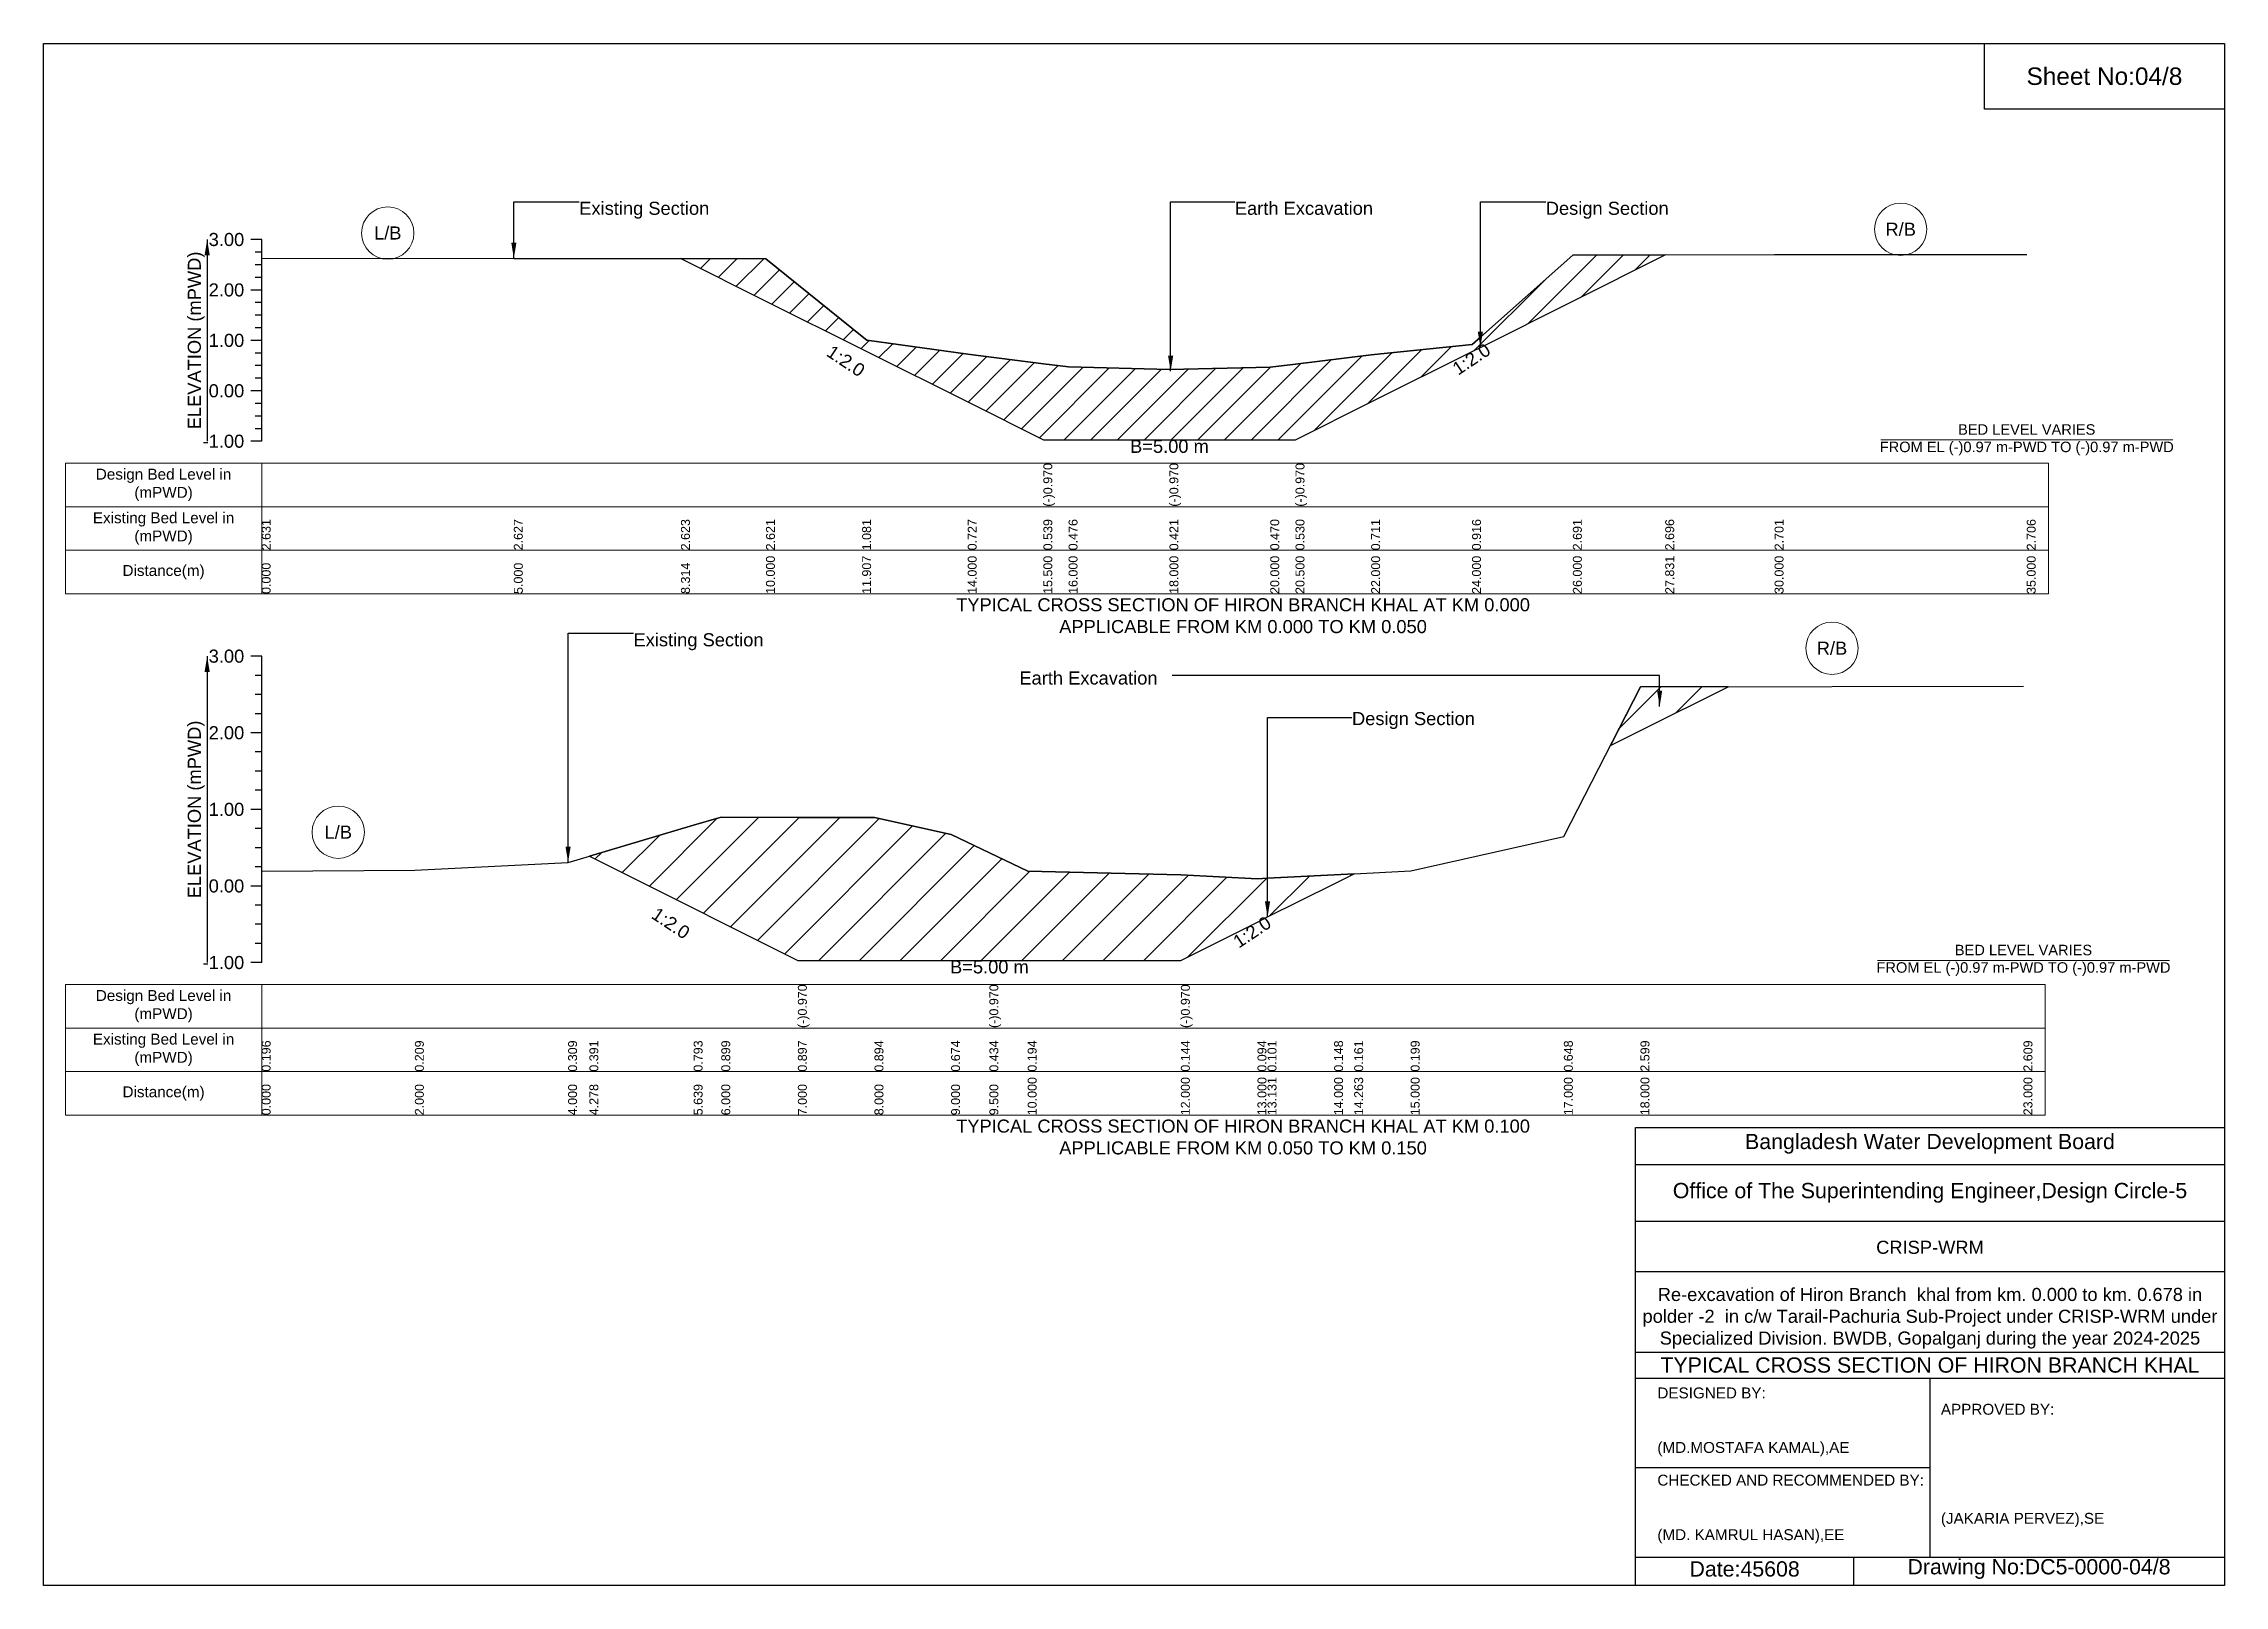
# Model space of a CAD drawing. Header units: inches. Extents: x 91000 to 178000, y -5656 to 8018.
# Drawn here: x 130000 to 138000, y -5656 to 0 of the extents above; entities that cross this region are included whole.
import ezdxf

# ---------------------------------------------------------------- set-up
doc = ezdxf.new("R2010")
doc.units = ezdxf.units.IN
doc.header["$LTSCALE"] = 7
doc.header["$MEASUREMENT"] = 0
for name, color, linetype, lineweight in [('Cross section Data Border', 7, 'Continuous', 9), ('Cross Section Labels', 7, 'Continuous', 9), ('Existing_Bed_Level for Xsection', 7, 'Continuous', 25)]:
    doc.layers.add(name, color=color, linetype=linetype, lineweight=lineweight)
doc.styles.get("Standard").update_dxf_attribs({"font": 'arial.ttf'})
doc.dimstyles.get("Standard").update_dxf_attribs({"dimtxt": 0.18, "dimasz": 0.18, "dimexe": 0.18, "dimexo": 0.0625, "dimgap": 0.09, "dimtad": 0, "dimtih": 1, "dimtoh": 1, "dimdec": 4, "dimzin": 0, "dimdsep": 46, "dimtxsty": 'Standard', "dimcen": 0.09, "dimadec": 0, "dimazin": 0, "dimtfac": 1, "dimtdec": 4, "dimtofl": 0, "dimtmove": 0, "dimatfit": 3, "dimfxl": 1, "dimtolj": 1, "dimtzin": 0, "dimarcsym": 0})

msp = doc.modelspace()

# ---------------------------------------------------------------- texts
at = {"attachment_point": 5}
for s, insert, char_height in [('Sheet No:04/8', (137560, -120), 64), ('Bangladesh Water Development Board', (136920, -4036), 56), ('Office of The Superintending Engineer,Design Circle-5', (136920, -4216), 56)]:
    msp.add_mtext(s, dxfattribs=dict(at, insert=insert, char_height=char_height))
for s, insert, char_height, width, attachment_point in [('CRISP-WRM', (136920, -4416), 48, 2240, 5), ('Re-excavation of Hiron Branch  khal from km. 0.000 to km. 0.678 in polder -2  in c/w Tarail-Pachuria Sub-Project under CRISP-WRM under Specialized Division. BWDB, Gopalganj during the year 2024-2025', (136920, -4676), 48, 2160, 5), ('TYPICAL CROSS SECTION OF HIRON BRANCH KHAL', (136920, -4848), 56, 2240, 5), ('DESIGNED BY:^J^J^J(MD.MOSTAFA KAMAL),AE', (135920, -5056), 40, 1120, 4), ('APPROVED BY:^J^J^J^J^J^J(JAKARIA PERVEZ),SE', (136960, -5216), 40, 1120, 4), ('CHECKED AND RECOMMENDED BY:^J^J^J(MD. KAMRUL HASAN),EE', (135920, -5376), 40, 1120, 4), ('Date:45608', (136240, -5596), 56, 1120, 5), ('Drawing No:DC5-0000-04/8', (137320, -5596), 56, 1760, 5)]:
    msp.add_mtext(s, dxfattribs=dict(insert=insert, char_height=char_height, width=width, attachment_point=attachment_point))
at = {"layer": 'Cross section Data Border', "char_height": 40, "width": 640, "attachment_point": 5}
for s, insert in [('Design Bed Level in (mPWD)', (130440, -1618.9)), ('Existing Bed Level in (mPWD)', (130440, -1778.9)), ('Distance(m)', (130440, -1938.9)), ('Design Bed Level in (mPWD)', (130440, -3531.4)), ('Existing Bed Level in (mPWD)', (130440, -3691.4)), ('Distance(m)', (130440, -3851.4))]:
    msp.add_mtext(s, dxfattribs=dict(at, insert=insert))
at = {"layer": 'Cross Section Labels'}
for s, insert, char_height, attachment_point in [('Existing Section', (131965, -580.1), 48, 1), ('Earth Excavation', (134370, -580.1), 48, 1), ('Design Section', (135510.6, -580.1), 48, 1), ('L/B', (131262.5, -695), 48, 5), ('R/B', (136812.5, -681.2), 48, 5), ('BED LEVEL VARIES ^JFROM EL (-)0.97 m-PWD TO (-)0.97 m-PWD', (137275, -1453.3), 38.4, 5), ('B=5.00 m', (134130, -1453.3), 48, 2), ('TYPICAL CROSS SECTION OF HIRON BRANCH KHAL AT KM 0.000^JAPPLICABLE FROM KM 0.000 TO KM 0.050', (134400, -2098.9), 48, 5), ('Existing Section', (132164, -2163.1), 48, 1), ('R/B', (136560.5, -2218.2), 48, 5), ('Earth Excavation', (133579.5, -2303.3), 48, 1), ('Design Section', (134799.7, -2452.1), 48, 1), ('L/B', (131081, -2893), 48, 5), ('BED LEVEL VARIES ^JFROM EL (-)0.97 m-PWD TO (-)0.97 m-PWD', (137263, -3363), 38.4, 5), ('B=5.00 m', (133469.5, -3363), 48, 2), ('TYPICAL CROSS SECTION OF HIRON BRANCH KHAL AT KM 0.100^JAPPLICABLE FROM KM 0.050 TO KM 0.150', (134400, -4011.4), 48, 5)]:
    msp.add_mtext(s, dxfattribs=dict(at, insert=insert, char_height=char_height, attachment_point=attachment_point))
at = {"layer": 'Cross Section Labels', "char_height": 48, "attachment_point": 2}
for insert, rotation in [((132956.5, -1144.1), 326.30993), ((135224.4, -1137.4), 33.69007), ((132314.3, -3206.9), 326.30993), ((134419.7, -3239.1), 33.69007)]:
    msp.add_mtext('1:2.0', dxfattribs=dict(at, insert=insert, rotation=rotation))
at = {"layer": 'Existing_Bed_Level for Xsection', "char_height": 48, "attachment_point": 6}
for s, insert in [('3.00', (130736, -718.9)), ('2.00', (130736, -903.9)), ('1.00', (130736, -1088.9)), ('0.00', (130736, -1273.9)), ('-1.00', (130736, -1458.9)), ('3.00', (130736, -2247.4)), ('2.00', (130736, -2528.4)), ('1.00', (130736, -2809.4)), ('0.00', (130736, -3090.4)), ('-1.00', (130736, -3371.4))]:
    msp.add_mtext(s, dxfattribs=dict(at, insert=insert))
at = {"layer": 'Existing_Bed_Level for Xsection', "rotation": 90}
for s, insert, char_height, attachment_point in [('ELEVATION (mPWD)', (130560, -1088.9), 48, 5), ('(-)0.970', (133667.5, -1698.9), 32.8, 1), ('(-)0.970', (134130, -1698.9), 32.8, 1), ('(-)0.970', (134592.5, -1698.9), 32.8, 1), ('2.631', (130800, -1858.9), 32.8, 1), ('2.627', (131725, -1858.9), 32.8, 1), ('2.623', (132338.1, -1858.9), 32.8, 1), ('2.621', (132650, -1858.9), 32.8, 1), ('1.081', (133002.8, -1858.9), 32.8, 1), ('0.727', (133390, -1858.9), 32.8, 1), ('0.539', (133667.5, -1858.9), 32.8, 1), ('0.476', (133760, -1858.9), 32.8, 1), ('0.421', (134130, -1858.9), 32.8, 1), ('0.470', (134500, -1858.9), 32.8, 1), ('0.530', (134592.5, -1858.9), 32.8, 1), ('0.711', (134870, -1858.9), 32.8, 1), ('0.916', (135240, -1858.9), 32.8, 1), ('2.691', (135610, -1858.9), 32.8, 1), ('2.696', (135948.8, -1858.9), 32.8, 1), ('2.701', (136350, -1858.9), 32.8, 1), ('2.706', (137275, -1858.9), 32.8, 1), ('0.000', (130800, -2018.9), 32.8, 1), ('5.000', (131725, -2018.9), 32.8, 1), ('8.314', (132338.1, -2018.9), 32.8, 1), ('10.000', (132650, -2018.9), 32.8, 1), ('11.907', (133002.8, -2018.9), 32.8, 1), ('14.000', (133390, -2018.9), 32.8, 1), ('15.500', (133667.5, -2018.9), 32.8, 1), ('16.000', (133760, -2018.9), 32.8, 1), ('18.000', (134130, -2018.9), 32.8, 1), ('20.000', (134500, -2018.9), 32.8, 1), ('20.500', (134592.5, -2018.9), 32.8, 1), ('22.000', (134870, -2018.9), 32.8, 1), ('24.000', (135240, -2018.9), 32.8, 1), ('26.000', (135610, -2018.9), 32.8, 1), ('27.831', (135948.8, -2018.9), 32.8, 1), ('30.000', (136350, -2018.9), 32.8, 1), ('35.000', (137275, -2018.9), 32.8, 1), ('ELEVATION (mPWD)', (130560, -2809.4), 48, 5), ('(-)0.970', (132767, -3611.4), 32.8, 1), ('(-)0.970', (133469.5, -3611.4), 32.8, 1), ('(-)0.970', (134172, -3611.4), 32.8, 1), ('0.196', (130800, -3771.4), 32.8, 1), ('0.209', (131362, -3771.4), 32.8, 1), ('0.309', (131924, -3771.4), 32.8, 1), ('0.391', (132002.1, -3771.4), 32.8, 1), ('0.793', (132384.6, -3771.4), 32.8, 1), ('0.899', (132486, -3771.4), 32.8, 1), ('0.897', (132767, -3771.4), 32.8, 1), ('0.894', (133048, -3771.4), 32.8, 1), ('0.674', (133329, -3771.4), 32.8, 1), ('0.434', (133469.5, -3771.4), 32.8, 1), ('0.194', (133610, -3771.4), 32.8, 1), ('0.144', (134172, -3771.4), 32.8, 1), ('0.094', (134453, -3771.4), 32.8, 1), ('0.101', (134489.9, -3771.4), 32.8, 1), ('0.148', (134734, -3771.4), 32.8, 1), ('0.161', (134807.8, -3771.4), 32.8, 1), ('0.199', (135015, -3771.4), 32.8, 1), ('0.648', (135577, -3771.4), 32.8, 1), ('2.599', (135858, -3771.4), 32.8, 1), ('2.609', (137263, -3771.4), 32.8, 1), ('0.000', (130800, -3931.4), 32.8, 1), ('2.000', (131362, -3931.4), 32.8, 1), ('4.000', (131924, -3931.4), 32.8, 1), ('4.278', (132002.1, -3931.4), 32.8, 1), ('5.639', (132384.6, -3931.4), 32.8, 1), ('6.000', (132486, -3931.4), 32.8, 1), ('7.000', (132767, -3931.4), 32.8, 1), ('8.000', (133048, -3931.4), 32.8, 1), ('9.000', (133329, -3931.4), 32.8, 1), ('9.500', (133469.5, -3931.4), 32.8, 1), ('10.000', (133610, -3931.4), 32.8, 1), ('12.000', (134172, -3931.4), 32.8, 1), ('13.000', (134453, -3931.4), 32.8, 1), ('13.131', (134489.9, -3931.4), 32.8, 1), ('14.000', (134734, -3931.4), 32.8, 1), ('14.263', (134807.8, -3931.4), 32.8, 1), ('15.000', (135015, -3931.4), 32.8, 1), ('17.000', (135577, -3931.4), 32.8, 1), ('18.000', (135858, -3931.4), 32.8, 1), ('23.000', (137263, -3931.4), 32.8, 1)]:
    msp.add_mtext(s, dxfattribs=dict(at, insert=insert, char_height=char_height, attachment_point=attachment_point))

# ---------------------------------------------------------------- hatches: boundary and pattern name
at = {"layer": 'Existing_Bed_Level for Xsection'}
h = msp.add_hatch(dxfattribs=at)
h.set_pattern_fill('ANSI31', color=256, scale=555, style=0)
h.paths.add_polyline_path([(132338.1, -788.6), (132650, -944.6), (133002.8, -1121), (133020, -1129.6), (133390, -1314.6), (133667.5, -1453.3), (133760, -1453.3), (134130, -1453.3), (134500, -1453.3), (134592.5, -1453.3), (134870, -1314.6), (135240, -1129.6), (135270.6, -1114.3), (135610, -944.6), (135948.8, -775.2), (135610, -776), (135270.6, -1077.2), (135240, -1104.4), (134870, -1142.3), (134592.5, -1175.8), (134500, -1186.9), (134130, -1196), (133760, -1185.8), (133667.5, -1174.2), (133390, -1139.4), (133020, -1087.8), (133002.8, -1073.9), (132650, -789)])
h = msp.add_hatch(dxfattribs=at)
h.set_pattern_fill('ANSI31', color=256, scale=843, style=0)
h.paths.add_polyline_path([(135747.8, -2575.1), (135858, -2520), (136179.1, -2359.5), (135858, -2360.1)])
h = msp.add_hatch(dxfattribs=at)
h.set_pattern_fill('ANSI31', color=256, scale=843, style=0)
h.paths.add_polyline_path([(132002.1, -2980.5), (132384.6, -3171.8), (132486, -3222.5), (132767, -3363), (133048, -3363), (133329, -3363), (133469.5, -3363), (133610, -3363), (134172, -3363), (134453, -3222.5), (134489.9, -3204), (134734, -3082), (134807.8, -3045.1), (134734, -3048.8), (134489.9, -3062), (134453, -3064), (134172, -3049.9), (133610, -3035.9), (133469.5, -2968.5), (133329, -2901), (133048, -2839.2), (132767, -2838.5), (132486, -2837.8), (132384.6, -2867.7)])

# ---------------------------------------------------------------- linework, layer by layer
for points in [[(130000, 0), (138000, 0), (138000, -5656), (130000, -5656)], [(137120, 0), (138000, 0), (138000, -240), (137120, -240)]]:
    msp.add_lwpolyline(points, close=True)
for points in [[(135840, -5656), (135840, -3976), (138000, -3976)], [(135840, -4112), (138000, -4112)], [(135840, -4320), (138000, -4320)], [(135840, -4504), (138000, -4504)], [(135840, -4800), (138000, -4800)], [(135840, -4896), (138000, -4896)], [(136920, -4896), (136920, -5552)], [(135840, -5224), (136920, -5224)], [(135840, -5552), (138000, -5552)], [(136640, -5552), (136640, -5656)]]:
    msp.add_lwpolyline(points)
at = {"layer": 'Cross section Data Border'}
for points in [[(130080, -1538.9), (137355, -1538.9), (137355, -2018.9), (130080, -2018.9)], [(130080, -3451.4), (137343, -3451.4), (137343, -3931.4), (130080, -3931.4)]]:
    msp.add_lwpolyline(points, close=True, dxfattribs=at)
for points in [[(130800, -1538.9), (130800, -2018.9)], [(130080, -1698.9), (137355, -1698.9)], [(130080, -1858.9), (137355, -1858.9)], [(130800, -3451.4), (130800, -3931.4)], [(130080, -3611.4), (137343, -3611.4)], [(130080, -3771.4), (137343, -3771.4)]]:
    msp.add_lwpolyline(points, dxfattribs=at)
at = {"layer": 'Cross Section Labels'}
for points in [[(136739.2, -1453.3), (137810.8, -1453.3)], [(136727.2, -3363), (137798.8, -3363)]]:
    msp.add_lwpolyline(points, dxfattribs=at)
for centre in [(131262.5, -695), (136812.5, -681.2), (136560.5, -2218.2), (131081, -2893)]:
    msp.add_circle(centre, 96, dxfattribs=at)
at = {"layer": 'Existing_Bed_Level for Xsection'}
for points in [[(130800, -718.9), (130760, -718.9)], [(130800, -1458.9), (130800, -1273.9), (130800, -1088.9), (130800, -903.9), (130800, -718.9)], [(130800, -765.1), (130776, -765.1)], [(130800, -787.2), (131725, -787.9), (132338.1, -788.6), (132650, -789), (133002.8, -1073.9), (133020, -1087.8), (133390, -1139.4), (133667.5, -1174.2), (133667.5, -1174.2), (133760, -1185.8), (134130, -1196), (134130, -1196), (134500, -1186.9), (134592.5, -1175.8), (134592.5, -1175.8), (134870, -1142.3), (135240, -1104.4), (135270.6, -1077.2), (135610, -776), (135948.8, -775.2), (136350, -774.2), (137275, -773.3)], [(130800, -811.4), (130776, -811.4)], [(130800, -857.6), (130776, -857.6)], [(130800, -903.9), (130760, -903.9)], [(130800, -950.1), (130776, -950.1)], [(130800, -996.4), (130776, -996.4)], [(130800, -1088.9), (130760, -1088.9)], [(130800, -1042.6), (130776, -1042.6)], [(130800, -1135.1), (130776, -1135.1)], [(130800, -1181.4), (130776, -1181.4)], [(130800, -1273.9), (130760, -1273.9)], [(130800, -1227.6), (130776, -1227.6)], [(130800, -1320.1), (130776, -1320.1)], [(130800, -1366.4), (130776, -1366.4)], [(130800, -1412.6), (130776, -1412.6)], [(130800, -1458.9), (130760, -1458.9)], [(130800, -2247.4), (130760, -2247.4)], [(130800, -2317.7), (130776, -2317.7)], [(130800, -3371.4), (130800, -3090.4), (130800, -2809.4), (130800, -2528.4), (130800, -2247.4)], [(130800, -2387.9), (130776, -2387.9)], [(130800, -3035.3), (131362, -3031.7), (131924, -3003.6), (132002.1, -2980.5), (132384.6, -2867.7), (132486, -2837.8), (132767, -2838.5), (132767, -2838.5), (133048, -2839.2), (133329, -2901), (133469.5, -2968.5), (133469.5, -2968.5), (133610, -3035.9), (134172, -3049.9), (134172, -3049.9), (134453, -3064), (134489.9, -3062), (134734, -3048.8), (134807.8, -3045.1), (135015, -3034.5), (135577, -2908.3), (135858, -2360.1), (137263, -2357.3)], [(130800, -2458.2), (130776, -2458.2)], [(130800, -2528.4), (130760, -2528.4)], [(130800, -2598.7), (130776, -2598.7)], [(130800, -2668.9), (130776, -2668.9)], [(130800, -2739.2), (130776, -2739.2)], [(130800, -2809.4), (130760, -2809.4)], [(130800, -2879.7), (130776, -2879.7)], [(130800, -2949.9), (130776, -2949.9)], [(130800, -3020.2), (130776, -3020.2)], [(130800, -3090.4), (130760, -3090.4)], [(130800, -3160.7), (130776, -3160.7)], [(130800, -3230.9), (130776, -3230.9)], [(130800, -3301.2), (130776, -3301.2)], [(130800, -3371.4), (130760, -3371.4)]]:
    msp.add_lwpolyline(points, dxfattribs=at)
for points in [[(132338.1, -788.6), (132338.1, -788.6), (132650, -944.6), (133002.8, -1121), (133020, -1129.6), (133390, -1314.6), (133667.5, -1453.3), (133667.5, -1453.3), (133760, -1453.3), (134130, -1453.3), (134130, -1453.3), (134500, -1453.3), (134592.5, -1453.3), (134592.5, -1453.3), (134870, -1314.6), (135240, -1129.6), (135270.6, -1114.3), (135610, -944.6), (135948.8, -775.2), (135948.8, -775.2), (135948.8, -775.2), (135610, -776), (135270.6, -1077.2), (135240, -1104.4), (134870, -1142.3), (134592.5, -1175.8), (134592.5, -1175.8), (134500, -1186.9), (134130, -1196), (134130, -1196), (133760, -1185.8), (133667.5, -1174.2), (133667.5, -1174.2), (133390, -1139.4), (133020, -1087.8), (133002.8, -1073.9), (132650, -789), (132338.1, -788.6)], [(135747.8, -2575.1), (135858, -2520), (136179.1, -2359.5), (135858, -2360.1)], [(132002.1, -2980.5), (132384.6, -3171.8), (132486, -3222.5), (132767, -3363), (132767, -3363), (133048, -3363), (133329, -3363), (133469.5, -3363), (133469.5, -3363), (133610, -3363), (134172, -3363), (134172, -3363), (134453, -3222.5), (134489.9, -3204), (134734, -3082), (134807.8, -3045.1), (134734, -3048.8), (134489.9, -3062), (134453, -3064), (134172, -3049.9), (134172, -3049.9), (133610, -3035.9), (133469.5, -2968.5), (133469.5, -2968.5), (133329, -2901), (133048, -2839.2), (132767, -2838.5), (132767, -2838.5), (132486, -2837.8), (132384.6, -2867.7)]]:
    msp.add_lwpolyline(points, close=True, dxfattribs=at)

msp.set_redraw_order([(e.dxf.handle, doc.entitydb.next_handle()) for e in msp.query("TEXT MTEXT ATTDEF DIMENSION ARC_DIMENSION")])  # texts and dimensions are drawn at this point

# ---------------------------------------------------------------- leaders
at = {"layer": 'Cross Section Labels', "annotation_type": 0, "has_hookline": 1}
for points, hookline_direction, text_width in [([(131725, -787.9), (131725, -580.1), (131964.9, -580.1)], 0, 467.2), ([(134134.4, -1201.9), (134134.4, -580.1), (134369.9, -580.1)], 0, 497), ([(135270.6, -1114.3), (135270.6, -580.1), (135510.5, -580.1)], 0, 441.2), ([(131924, -3003.6), (131924, -2163.1), (132163.9, -2163.1)], 0, 467.2), ([(135928.3, -2431.5), (135928.3, -2318), (134140.5, -2318)], 1, 497), ([(134489.9, -3204), (134489.9, -2472.1), (134799.7, -2472.1)], 0, 441.2)]:
    msp.add_leader(points, dimstyle='Standard', override={"dimasz": 57.6}, dxfattribs=dict(at, hookline_direction=hookline_direction, text_width=text_width))
at = {"layer": 'Existing_Bed_Level for Xsection'}
for points in [[(130600, -718.9), (130600, -1458.9)], [(130600, -2247.4), (130600, -3371.4)]]:
    msp.add_leader(points, dimstyle='Standard', override={"dimasz": 57.6}, dxfattribs=at)

doc.saveas('drawing.dxf')
